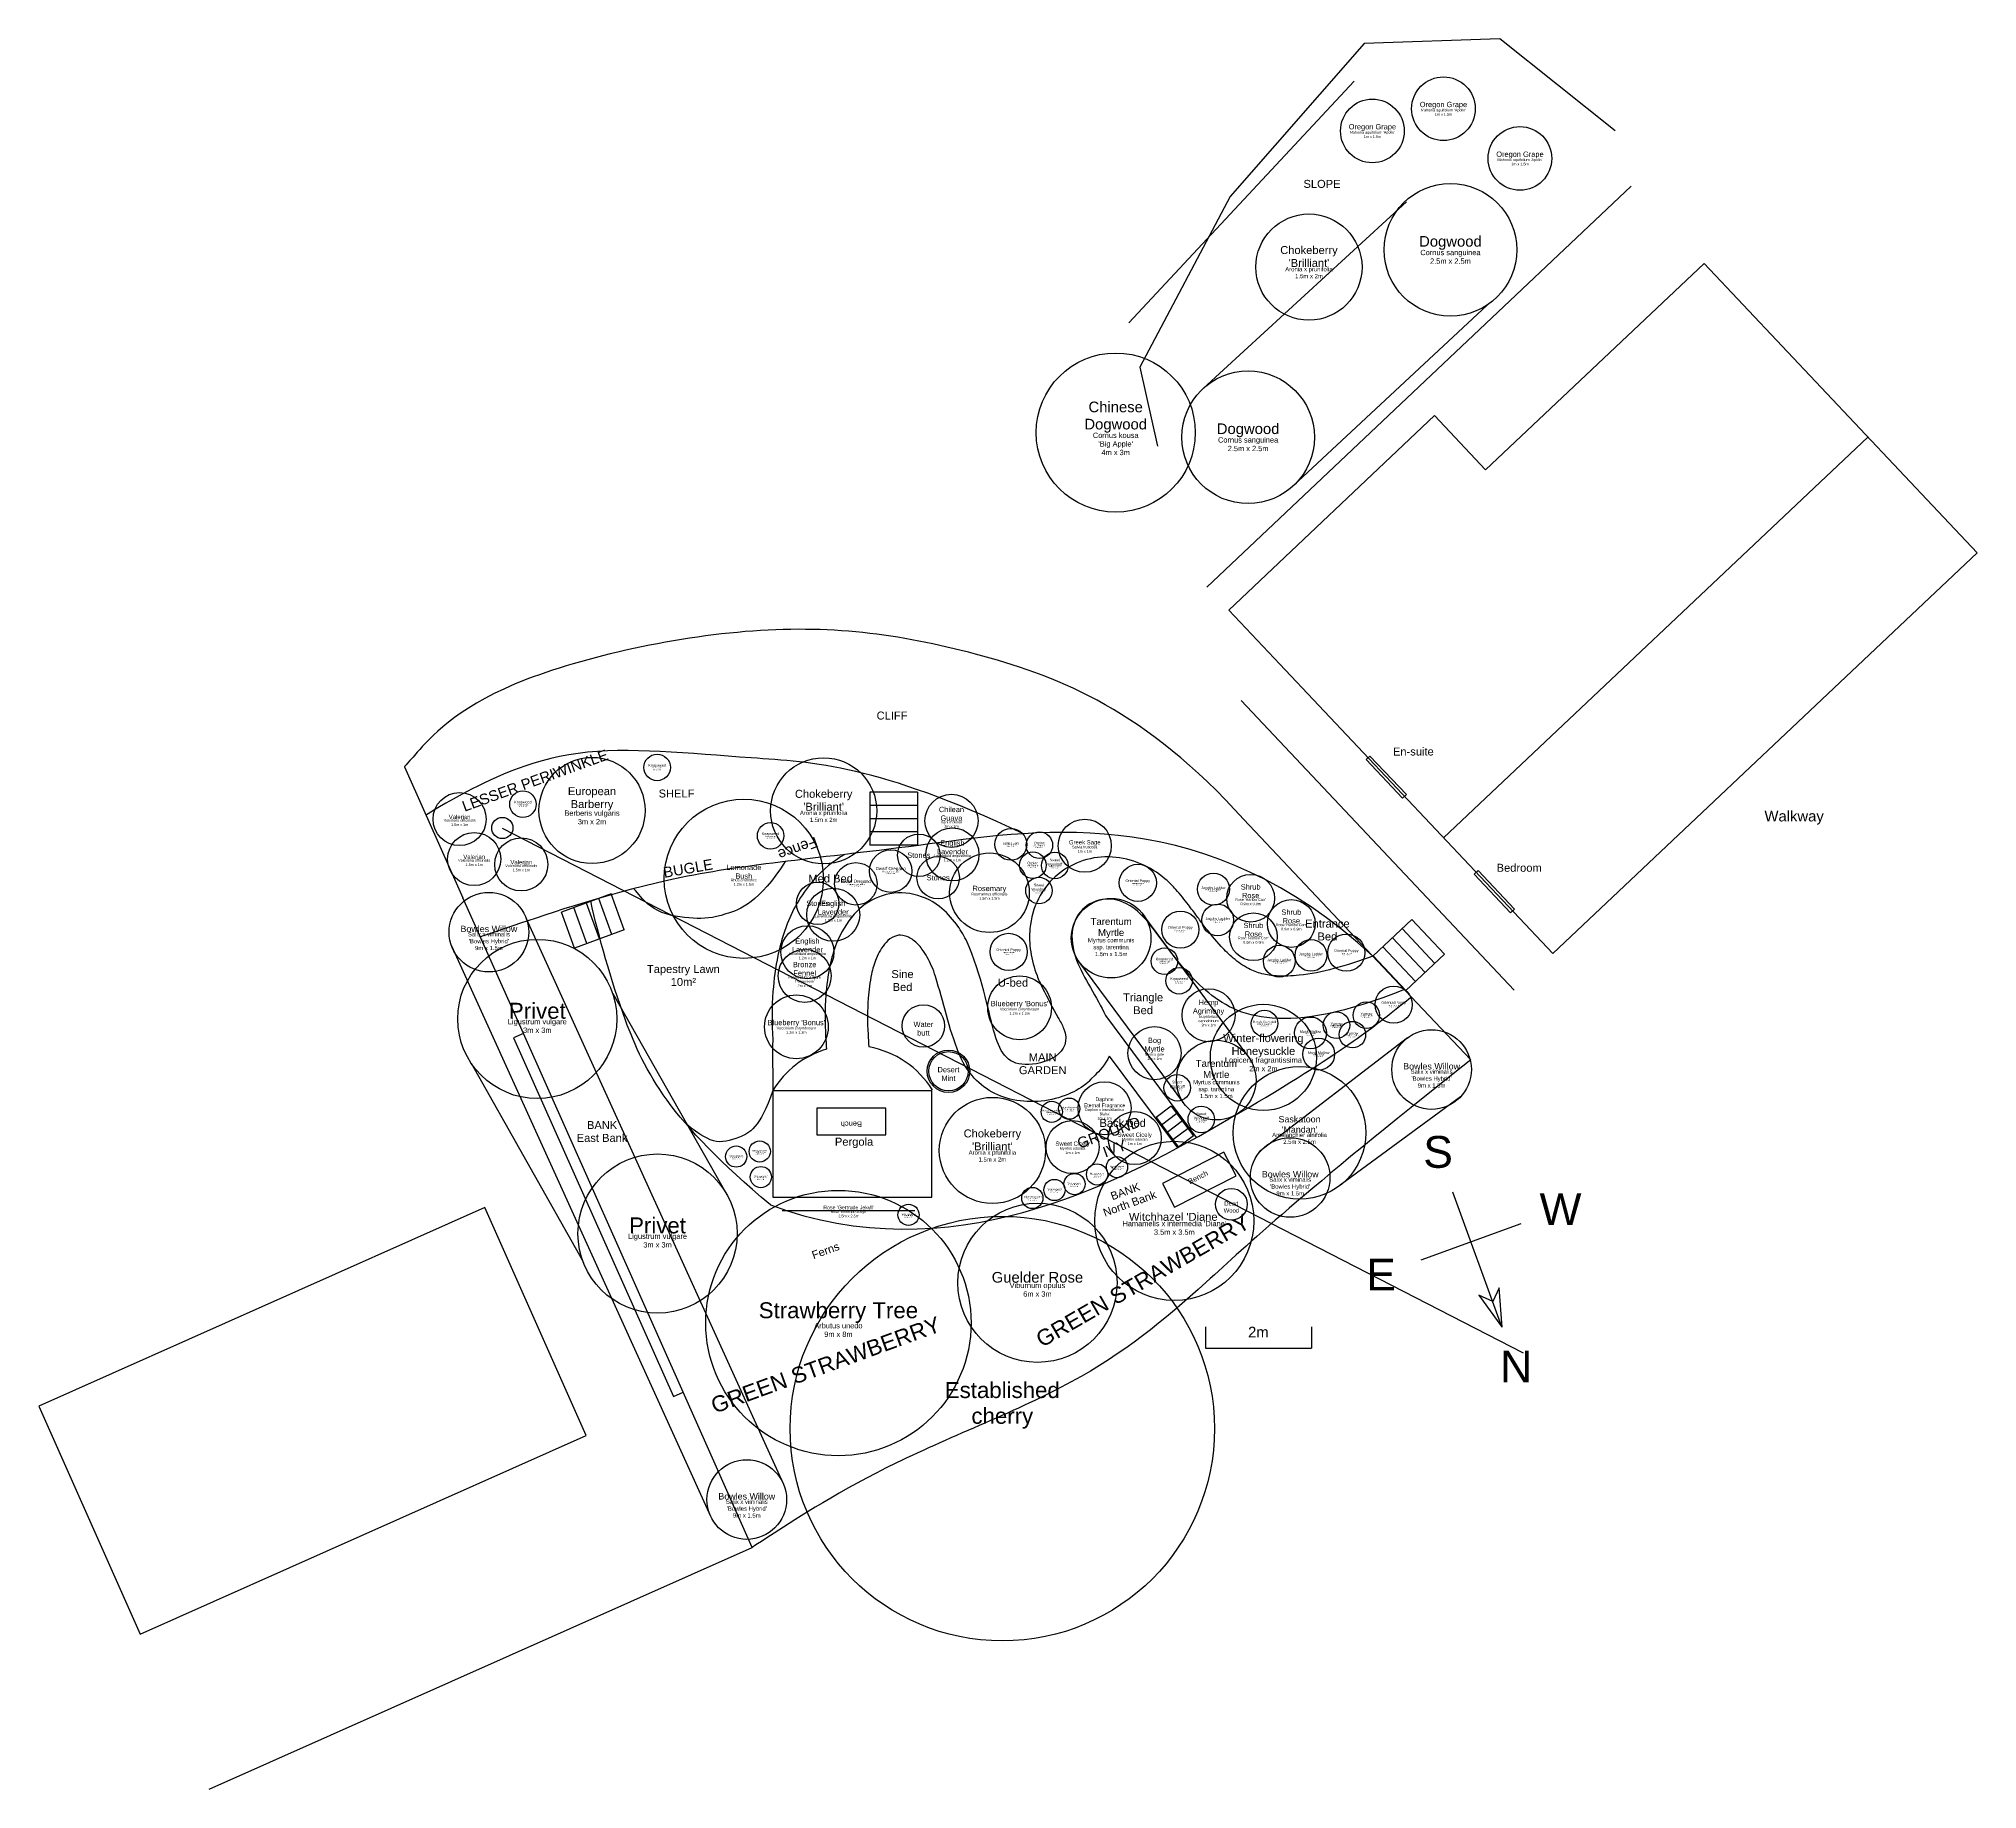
# Model space of a CAD drawing. Header units: metres. Extents: x -41.4 to -4.8, y -51 to -18.
import ezdxf

# ---------------------------------------------------------------- set-up
doc = ezdxf.new("R2010")
doc.units = ezdxf.units.M
for name, color, linetype, lineweight, true_color in [('Areas', 30, 'Continuous', 25, 0xff7f00), ('Buildings', 30, 'Continuous', 25, 0xff7f00), ('Ground cover', 253, 'Continuous', 25, 0xa0a0a4), ('Legend', 40, 'Continuous', 25, 0xffbb00), ('Legend & names', 2, 'Continuous', 25, 0xffff00), ('Plant - Ornamental', 3, 'Continuous', 25, 0x00ff00), ('Plant - Perennial', 3, 'Continuous', 25, 0x00ff00), ('Plant - Shrub', 3, 'Continuous', 25, 0x00ff00), ('Plant - Tree', 3, 'Continuous', 25, 0x00ff00), ('Plant label', 30, 'Continuous', 25, 0xff7f00), ('Services', 216, 'Continuous', 25, 0x800080), ('Structures', 5, 'Continuous', 25, 0x0000ff)]:
    doc.layers.add(name, color=color, linetype=linetype, lineweight=lineweight, true_color=true_color)
doc.styles.add('textstyle100', font='')
doc.styles.add('textstyle101', font='')
doc.styles.add('textstyle102', font='')
doc.styles.add('textstyle107', font='')
doc.styles.add('textstyle108', font='')
doc.styles.add('textstyle109', font='')
doc.styles.add('textstyle110', font='')
doc.styles.add('textstyle113', font='')
doc.styles.add('textstyle114', font='')
doc.styles.add('textstyle115', font='')
doc.styles.add('textstyle116', font='')
doc.styles.add('textstyle117', font='')
doc.styles.add('textstyle118', font='')
doc.styles.add('textstyle121', font='')
doc.styles.add('textstyle122', font='')
doc.styles.add('textstyle123', font='')
doc.styles.add('textstyle124', font='')
doc.styles.add('textstyle125', font='')
doc.styles.add('textstyle126', font='')
doc.styles.add('textstyle128', font='')
doc.styles.add('textstyle129', font='')
doc.styles.add('textstyle130', font='')
doc.styles.add('textstyle133', font='')
doc.styles.add('textstyle134', font='')
doc.styles.add('textstyle137', font='')
doc.styles.add('textstyle138', font='')
doc.styles.add('textstyle139', font='')
doc.styles.add('textstyle140', font='')
doc.styles.add('textstyle141', font='')
doc.styles.add('textstyle142', font='')
doc.styles.add('textstyle143', font='')
doc.styles.add('textstyle144', font='')
doc.styles.add('textstyle145', font='')
doc.styles.add('textstyle146', font='')
doc.styles.add('textstyle147', font='')
doc.styles.add('textstyle148', font='')
doc.styles.add('textstyle149', font='')
doc.styles.add('textstyle15', font='')
doc.styles.add('textstyle150', font='')
doc.styles.add('textstyle151', font='')
doc.styles.add('textstyle152', font='')
doc.styles.add('textstyle153', font='')
doc.styles.add('textstyle154', font='')
doc.styles.add('textstyle155', font='')
doc.styles.add('textstyle156', font='')
doc.styles.add('textstyle157', font='')
doc.styles.add('textstyle158', font='')
doc.styles.add('textstyle159', font='')
doc.styles.add('textstyle16', font='')
doc.styles.add('textstyle164', font='')
doc.styles.add('textstyle165', font='')
doc.styles.add('textstyle166', font='')
doc.styles.add('textstyle17', font='')
doc.styles.add('textstyle20', font='')
doc.styles.add('textstyle21', font='')
doc.styles.add('textstyle22', font='')
doc.styles.add('textstyle23', font='')
doc.styles.add('textstyle24', font='')
doc.styles.add('textstyle25', font='')
doc.styles.add('textstyle26', font='')
doc.styles.add('textstyle27', font='')
doc.styles.add('textstyle28', font='')
doc.styles.add('textstyle29', font='')
doc.styles.add('textstyle30', font='')
doc.styles.add('textstyle31', font='')
doc.styles.add('textstyle32', font='')
doc.styles.add('textstyle33', font='')
doc.styles.add('textstyle34', font='')
doc.styles.add('textstyle41', font='')
doc.styles.add('textstyle42', font='')
doc.styles.add('textstyle43', font='')
doc.styles.add('textstyle44', font='')
doc.styles.add('textstyle45', font='')
doc.styles.add('textstyle46', font='')
doc.styles.add('textstyle47', font='')
doc.styles.add('textstyle48', font='')
doc.styles.add('textstyle49', font='')
doc.styles.add('textstyle50', font='')
doc.styles.add('textstyle51', font='')
doc.styles.add('textstyle52', font='')
doc.styles.add('textstyle53', font='')
doc.styles.add('textstyle54', font='')
doc.styles.add('textstyle55', font='')
doc.styles.add('textstyle56', font='')
doc.styles.add('textstyle59', font='')
doc.styles.add('textstyle60', font='')
doc.styles.add('textstyle63', font='')
doc.styles.add('textstyle64', font='')
doc.styles.add('textstyle65', font='')
doc.styles.add('textstyle66', font='')
doc.styles.add('textstyle67', font='')
doc.styles.add('textstyle68', font='')
doc.styles.add('textstyle73', font='')
doc.styles.add('textstyle74', font='')
doc.styles.add('textstyle75', font='')
doc.styles.add('textstyle76', font='')
doc.styles.add('textstyle79', font='')
doc.styles.add('textstyle80', font='')
doc.styles.add('textstyle83', font='')
doc.styles.add('textstyle84', font='')
doc.styles.add('textstyle85', font='')
doc.styles.add('textstyle86', font='')
doc.styles.add('textstyle87', font='')
doc.styles.add('textstyle88', font='')
doc.styles.add('textstyle89', font='')
doc.styles.add('textstyle90', font='')
doc.styles.add('textstyle91', font='')
doc.styles.add('textstyle92', font='')
doc.styles.add('textstyle95', font='')
doc.styles.add('textstyle96', font='')
doc.styles.add('textstyle97', font='')
doc.styles.add('textstyle98', font='')
doc.styles.add('textstyle99', font='')
doc.styles.get('textstyle100').set_extended_font_data('Arial')
doc.styles.get('textstyle101').set_extended_font_data('Arial')
doc.styles.get('textstyle102').set_extended_font_data('Arial')
doc.styles.get('textstyle107').set_extended_font_data('Arial')
doc.styles.get('textstyle108').set_extended_font_data('Arial')
doc.styles.get('textstyle109').set_extended_font_data('Arial')
doc.styles.get('textstyle110').set_extended_font_data('Arial')
doc.styles.get('textstyle113').set_extended_font_data('Arial')
doc.styles.get('textstyle114').set_extended_font_data('Arial')
doc.styles.get('textstyle115').set_extended_font_data('Arial')
doc.styles.get('textstyle116').set_extended_font_data('Arial')
doc.styles.get('textstyle117').set_extended_font_data('Arial')
doc.styles.get('textstyle118').set_extended_font_data('Arial')
doc.styles.get('textstyle121').set_extended_font_data('Arial')
doc.styles.get('textstyle122').set_extended_font_data('Arial')
doc.styles.get('textstyle123').set_extended_font_data('Arial')
doc.styles.get('textstyle124').set_extended_font_data('Arial')
doc.styles.get('textstyle125').set_extended_font_data('Arial')
doc.styles.get('textstyle126').set_extended_font_data('Arial')
doc.styles.get('textstyle128').set_extended_font_data('Arial')
doc.styles.get('textstyle129').set_extended_font_data('Arial')
doc.styles.get('textstyle130').set_extended_font_data('Arial')
doc.styles.get('textstyle133').set_extended_font_data('Arial')
doc.styles.get('textstyle134').set_extended_font_data('Arial')
doc.styles.get('textstyle137').set_extended_font_data('Arial')
doc.styles.get('textstyle138').set_extended_font_data('Arial')
doc.styles.get('textstyle139').set_extended_font_data('Arial')
doc.styles.get('textstyle140').set_extended_font_data('Arial')
doc.styles.get('textstyle141').set_extended_font_data('Arial')
doc.styles.get('textstyle142').set_extended_font_data('Arial')
doc.styles.get('textstyle143').set_extended_font_data('Arial')
doc.styles.get('textstyle144').set_extended_font_data('Arial')
doc.styles.get('textstyle145').set_extended_font_data('Arial')
doc.styles.get('textstyle146').set_extended_font_data('Arial')
doc.styles.get('textstyle147').set_extended_font_data('Arial')
doc.styles.get('textstyle148').set_extended_font_data('Arial')
doc.styles.get('textstyle149').set_extended_font_data('Arial')
doc.styles.get('textstyle15').set_extended_font_data('Arial')
doc.styles.get('textstyle150').set_extended_font_data('Arial')
doc.styles.get('textstyle151').set_extended_font_data('Arial')
doc.styles.get('textstyle152').set_extended_font_data('Arial')
doc.styles.get('textstyle153').set_extended_font_data('Arial')
doc.styles.get('textstyle154').set_extended_font_data('Arial')
doc.styles.get('textstyle155').set_extended_font_data('Arial')
doc.styles.get('textstyle156').set_extended_font_data('Arial')
doc.styles.get('textstyle157').set_extended_font_data('Arial')
doc.styles.get('textstyle158').set_extended_font_data('Arial')
doc.styles.get('textstyle159').set_extended_font_data('Arial')
doc.styles.get('textstyle16').set_extended_font_data('Arial')
doc.styles.get('textstyle164').set_extended_font_data('Arial')
doc.styles.get('textstyle165').set_extended_font_data('Arial')
doc.styles.get('textstyle166').set_extended_font_data('Arial')
doc.styles.get('textstyle17').set_extended_font_data('Arial')
doc.styles.get('textstyle20').set_extended_font_data('Arial')
doc.styles.get('textstyle21').set_extended_font_data('Arial')
doc.styles.get('textstyle22').set_extended_font_data('Arial')
doc.styles.get('textstyle23').set_extended_font_data('Arial')
doc.styles.get('textstyle24').set_extended_font_data('Arial')
doc.styles.get('textstyle25').set_extended_font_data('Arial')
doc.styles.get('textstyle26').set_extended_font_data('Arial')
doc.styles.get('textstyle27').set_extended_font_data('Arial')
doc.styles.get('textstyle28').set_extended_font_data('Arial')
doc.styles.get('textstyle29').set_extended_font_data('Arial')
doc.styles.get('textstyle30').set_extended_font_data('Arial')
doc.styles.get('textstyle31').set_extended_font_data('Arial')
doc.styles.get('textstyle32').set_extended_font_data('Arial')
doc.styles.get('textstyle33').set_extended_font_data('Arial')
doc.styles.get('textstyle34').set_extended_font_data('Arial')
doc.styles.get('textstyle41').set_extended_font_data('Arial')
doc.styles.get('textstyle42').set_extended_font_data('Arial')
doc.styles.get('textstyle43').set_extended_font_data('Arial')
doc.styles.get('textstyle44').set_extended_font_data('Arial')
doc.styles.get('textstyle45').set_extended_font_data('Arial')
doc.styles.get('textstyle46').set_extended_font_data('Arial')
doc.styles.get('textstyle47').set_extended_font_data('Arial')
doc.styles.get('textstyle48').set_extended_font_data('Arial')
doc.styles.get('textstyle49').set_extended_font_data('Arial')
doc.styles.get('textstyle50').set_extended_font_data('Arial')
doc.styles.get('textstyle51').set_extended_font_data('Arial')
doc.styles.get('textstyle52').set_extended_font_data('Arial')
doc.styles.get('textstyle53').set_extended_font_data('Arial')
doc.styles.get('textstyle54').set_extended_font_data('Arial')
doc.styles.get('textstyle55').set_extended_font_data('Arial')
doc.styles.get('textstyle56').set_extended_font_data('Arial')
doc.styles.get('textstyle59').set_extended_font_data('Arial')
doc.styles.get('textstyle60').set_extended_font_data('Arial')
doc.styles.get('textstyle63').set_extended_font_data('Arial')
doc.styles.get('textstyle64').set_extended_font_data('Arial')
doc.styles.get('textstyle65').set_extended_font_data('Arial')
doc.styles.get('textstyle66').set_extended_font_data('Arial')
doc.styles.get('textstyle67').set_extended_font_data('Arial')
doc.styles.get('textstyle68').set_extended_font_data('Arial')
doc.styles.get('textstyle73').set_extended_font_data('Arial')
doc.styles.get('textstyle74').set_extended_font_data('Arial')
doc.styles.get('textstyle75').set_extended_font_data('Arial')
doc.styles.get('textstyle76').set_extended_font_data('Arial')
doc.styles.get('textstyle79').set_extended_font_data('Arial')
doc.styles.get('textstyle80').set_extended_font_data('Arial')
doc.styles.get('textstyle83').set_extended_font_data('Arial')
doc.styles.get('textstyle84').set_extended_font_data('Arial')
doc.styles.get('textstyle85').set_extended_font_data('Arial')
doc.styles.get('textstyle86').set_extended_font_data('Arial')
doc.styles.get('textstyle87').set_extended_font_data('Arial')
doc.styles.get('textstyle88').set_extended_font_data('Arial')
doc.styles.get('textstyle89').set_extended_font_data('Arial')
doc.styles.get('textstyle90').set_extended_font_data('Arial')
doc.styles.get('textstyle91').set_extended_font_data('Arial')
doc.styles.get('textstyle92').set_extended_font_data('Arial')
doc.styles.get('textstyle95').set_extended_font_data('Arial')
doc.styles.get('textstyle96').set_extended_font_data('Arial')
doc.styles.get('textstyle97').set_extended_font_data('Arial')
doc.styles.get('textstyle98').set_extended_font_data('Arial')
doc.styles.get('textstyle99').set_extended_font_data('Arial')

# ---------------------------------------------------------------- blocks, each defined once
blk = doc.blocks.new('Shrub - Cornus sericea')
at = {"layer": 'Plant - Shrub'}
blk.add_circle((0, 0), 1.25, dxfattribs=at)
at = {"layer": 'Plant - Shrub', "insert": (0, 0), "char_height": 0.2, "attachment_point": 8, "line_spacing_factor": 0.971628, "style": 'textstyle80'}
blk.add_mtext('\\c32767;Dogwood', dxfattribs=at)
at = {"layer": 'Plant label', "insert": (0, 0), "char_height": 0.1, "attachment_point": 2, "line_spacing_factor": 0.971628, "style": 'textstyle79'}
blk.add_mtext('\\c32767;Cornus sanguinea\\P2.5m x 2.5m', dxfattribs=at)
blk = doc.blocks.new("Shrub - Aronia x prunifolia 'Brilliant'")
at = {"layer": 'Plant - Tree'}
blk.add_circle((0, 0), 1, dxfattribs=at)
at = {"layer": 'Plant - Shrub', "insert": (0, 0), "char_height": 0.15, "attachment_point": 8, "line_spacing_factor": 0.971628, "style": 'textstyle74'}
blk.add_mtext("\\c32767;Chokeberry \\P'Brilliant'", dxfattribs=at)
at = {"layer": 'Plant label', "insert": (0, 0), "char_height": 0.08, "attachment_point": 2, "line_spacing_factor": 0.971628, "style": 'textstyle73'}
blk.add_mtext('\\c32767;Aronia x prunifolia\\P1.5m x 2m', dxfattribs=at)
blk = doc.blocks.new('Structure - Mint pot')
at = {"layer": 'Structures'}
for radius in [0.4, 0.37]:
    blk.add_circle((0, 0.051), radius, dxfattribs=at)
at = {"layer": 'Structures', "insert": (0, 0), "char_height": 0.1, "attachment_point": 5, "line_spacing_factor": 0.971628, "style": 'textstyle125'}
blk.add_mtext('\\c32767;Desert\\PMint', dxfattribs=at)
blk = doc.blocks.new('Perennial - Achillea millefolium')
at = {"layer": 'Plant - Perennial'}
blk.add_circle((0, 0), 0.25, dxfattribs=at)
at = {"layer": 'Plant - Perennial', "insert": (0, 0), "char_height": 0.05, "attachment_point": 8, "line_spacing_factor": 0.971628, "style": 'textstyle32'}
blk.add_mtext('\\c32767;Yarrow', dxfattribs=at)
at = {"layer": 'Plant label', "insert": (0, 0), "char_height": 0.02, "attachment_point": 2, "line_spacing_factor": 0.971628, "style": 'textstyle30'}
blk.add_mtext('\\c32767;Achillea millefolium\\P0.5m x 0.5m', dxfattribs=at)
blk = doc.blocks.new('Ornamental - Centaurea nigra')
at = {"layer": 'Plant - Shrub'}
blk.add_circle((0, 0), 0.25, dxfattribs=at)
at = {"layer": 'Plant - Shrub', "insert": (0, 0), "char_height": 0.05, "attachment_point": 8, "line_spacing_factor": 0.971628, "style": 'textstyle17'}
blk.add_mtext('\\c32767;Knapweed', dxfattribs=at)
at = {"layer": 'Plant label', "insert": (0, 0), "char_height": 0.02, "attachment_point": 2, "line_spacing_factor": 0.971628, "style": 'textstyle16'}
blk.add_mtext('\\c32767;Centaurea nigra\\P0.8m x 0.5m', dxfattribs=at)
blk = doc.blocks.new('Ornamental - Polemonium caeruleum')
at = {"layer": 'Plant - Shrub'}
blk.add_circle((0, 0), 0.3, dxfattribs=at)
at = {"layer": 'Plant - Shrub', "insert": (0, 0), "char_height": 0.05, "attachment_point": 8, "line_spacing_factor": 0.971628, "style": 'textstyle23'}
blk.add_mtext('\\c32767;Jacobs Ladder', dxfattribs=at)
at = {"layer": 'Plant label', "insert": (0, 0), "char_height": 0.02, "attachment_point": 2, "line_spacing_factor": 0.971628, "style": 'textstyle22'}
blk.add_mtext('\\c32767;Polemonium caeruleum\\P0.6m x 0.6m', dxfattribs=at)
blk = doc.blocks.new('Perennial - Eupatorium cannabinum')
at = {"layer": 'Plant - Shrub'}
blk.add_circle((0, 0), 0.5, dxfattribs=at)
at = {"layer": 'Plant - Shrub', "insert": (0, 0), "char_height": 0.1, "attachment_point": 8, "line_spacing_factor": 0.971628, "style": 'textstyle42'}
blk.add_mtext('\\c32767;Hemp\\PAgrimony', dxfattribs=at)
at = {"layer": 'Plant label', "insert": (0, 0), "char_height": 0.05, "attachment_point": 2, "line_spacing_factor": 0.971628, "style": 'textstyle41'}
blk.add_mtext('\\c32767;Eupatorium\\Pcannabinum\\P2m x 1m', dxfattribs=at)
blk = doc.blocks.new('Perennial - Myrrhis odorata')
at = {"layer": 'Plant - Shrub'}
blk.add_circle((0, 0), 0.5, dxfattribs=at)
at = {"layer": 'Plant - Shrub', "insert": (0, 0), "char_height": 0.08, "attachment_point": 8, "line_spacing_factor": 0.971628, "style": 'textstyle54'}
blk.add_mtext('\\c32767;Sweet Cicely', dxfattribs=at)
at = {"layer": 'Plant label', "insert": (0, 0), "char_height": 0.05, "attachment_point": 2, "line_spacing_factor": 0.971628, "style": 'textstyle53'}
blk.add_mtext('\\c32767;Myrrhis odorata\\P1m x 1m', dxfattribs=at)
blk = doc.blocks.new('Perennial - Filipendula ulmaria')
at = {"layer": 'Plant - Shrub'}
blk.add_circle((0, 0), 0.2, dxfattribs=at)
at = {"layer": 'Plant - Shrub', "insert": (0, 0), "char_height": 0.03, "attachment_point": 8, "line_spacing_factor": 0.971628, "style": 'textstyle44'}
blk.add_mtext('\\c32767;Meadowsweet', dxfattribs=at)
at = {"layer": 'Plant label', "insert": (0, 0), "char_height": 0.02, "attachment_point": 2, "line_spacing_factor": 0.971628, "style": 'textstyle43'}
blk.add_mtext('\\c32767;Filipendula ulmaria\\P1.2m x 0.4m', dxfattribs=at)
blk = doc.blocks.new('Perennial - Malva moschata')
at = {"layer": 'Plant - Shrub'}
blk.add_circle((0, 0), 0.3, dxfattribs=at)
at = {"layer": 'Plant - Shrub', "insert": (0, 0), "char_height": 0.05, "attachment_point": 8, "line_spacing_factor": 0.971628, "style": 'textstyle52'}
blk.add_mtext('\\c32767;Musk Mallow', dxfattribs=at)
at = {"layer": 'Plant label', "insert": (0, 0), "char_height": 0.02, "attachment_point": 2, "line_spacing_factor": 0.971628, "style": 'textstyle51'}
blk.add_mtext('\\c32767;Malva moschata\\P0.8m x 0.6m', dxfattribs=at)
blk = doc.blocks.new('Shrub - Myrica gale')
at = {"layer": 'Plant - Shrub'}
blk.add_circle((0.007, -0.022), 0.5, dxfattribs=at)
at = {"layer": 'Plant - Shrub', "insert": (0.007, -0.022), "char_height": 0.1, "attachment_point": 8, "line_spacing_factor": 0.971628, "style": 'textstyle98'}
blk.add_mtext('\\c32767;Bog\\PMyrtle', dxfattribs=at)
at = {"layer": 'Plant label', "insert": (0.007, -0.022), "char_height": 0.05, "attachment_point": 2, "line_spacing_factor": 0.971628, "style": 'textstyle97'}
blk.add_mtext('\\c32767;Myrica gale\\P2m x 1m', dxfattribs=at)
blk = doc.blocks.new('Shrub - Lavandula angustifolia')
at = {"layer": 'Plant - Shrub'}
blk.add_circle((0, 0), 0.5, dxfattribs=at)
at = {"layer": 'Plant - Shrub', "insert": (0, 0), "char_height": 0.1, "attachment_point": 8, "line_spacing_factor": 0.971628, "style": 'textstyle88'}
blk.add_mtext('\\c32767;English\\PLavender', dxfattribs=at)
at = {"layer": 'Plant label', "insert": (0, 0), "char_height": 0.05, "attachment_point": 2, "line_spacing_factor": 0.971628, "style": 'textstyle87'}
blk.add_mtext('\\c32767;Lavandula angustifolia\\P1.2m x 1m', dxfattribs=at)
blk = doc.blocks.new("Shrub - Vaccinium corymbosum 'Bonus'")
at = {"layer": 'Plant - Shrub'}
blk.add_circle((0, 0), 0.6, dxfattribs=at)
at = {"layer": 'Plant - Shrub', "insert": (0, 0), "char_height": 0.1, "attachment_point": 8, "line_spacing_factor": 0.971628, "style": 'textstyle118'}
blk.add_mtext("\\c32767;Blueberry 'Bonus'", dxfattribs=at)
at = {"layer": 'Plant label', "insert": (0, 0), "char_height": 0.05, "attachment_point": 2, "line_spacing_factor": 0.971628, "style": 'textstyle117'}
blk.add_mtext('\\c32767;Vaccinium corymbosum\\P1.2m x 1.2m', dxfattribs=at)
blk = doc.blocks.new('Feature - Stones')
at = {"layer": 'Structures'}
blk.add_circle((0, 0), 0.4, dxfattribs=at)
at = {"layer": 'Structures', "insert": (0, -0.051), "char_height": 0.1, "attachment_point": 8, "line_spacing_factor": 0.971628, "style": 'textstyle15'}
blk.add_mtext('\\c32767;Stones', dxfattribs=at)
blk = doc.blocks.new("Shrub - Rosa 'Gertrude Jekyll'")
at = {"layer": 'Plant - Perennial'}
blk.add_line((-1.25, 0), (1.25, 0), dxfattribs=at)
at = {"layer": 'Plant - Shrub', "insert": (0, 0), "char_height": 0.07, "attachment_point": 8, "line_spacing_factor": 0.971628, "style": 'textstyle108'}
blk.add_mtext("\\c32767;Rose 'Gertrude Jekyll'", dxfattribs=at)
at = {"layer": 'Plant label', "insert": (0, 0), "char_height": 0.05, "attachment_point": 2, "line_spacing_factor": 0.971628, "style": 'textstyle107'}
blk.add_mtext("\\c32767;Rosa 'Gertrude Jekyll'\\P2.5m x 2.5m", dxfattribs=at)
blk = doc.blocks.new('Perennial - Gallium odoratum')
at = {"layer": 'Plant - Perennial'}
blk.add_circle((0, 0), 0.25, dxfattribs=at)
at = {"layer": 'Plant - Perennial', "color": 30, "true_color": 0xff7f00, "insert": (0, 0), "char_height": 0.05, "attachment_point": 8, "line_spacing_factor": 0.971628, "style": 'textstyle48'}
blk.add_mtext('Sweet\\PWoodruff', dxfattribs=at)
at = {"layer": 'Plant label', "insert": (0, 0), "char_height": 0.02, "attachment_point": 2, "line_spacing_factor": 0.971628, "style": 'textstyle47'}
blk.add_mtext('\\c32767;Gallium odoratum\\P0.3m x 0.5m', dxfattribs=at)
blk = doc.blocks.new('Structure - Steps')
at = {"layer": 'Buildings'}
for p, q in [((0, 1), (0.9, 1)), ((0, 0), (0, 1)), ((0, 0.75), (0.9, 0.75)), ((0.9, 0), (0.9, 1)), ((0, 0.5), (0.9, 0.5)), ((0, 0.25), (0.9, 0.25)), ((0, 0), (0.9, 0))]:
    blk.add_line(p, q, dxfattribs=at)
blk = doc.blocks.new('Tree - Arbutus unedo')
at = {"layer": 'Plant - Tree'}
blk.add_circle((0, 0), 2.5, dxfattribs=at)
at = {"layer": 'Plant - Tree', "insert": (0, 0), "char_height": 0.3, "attachment_point": 8, "line_spacing_factor": 0.971628, "style": 'textstyle130'}
blk.add_mtext('\\c32767;Strawberry Tree', dxfattribs=at)
at = {"layer": 'Plant label', "insert": (0, 0), "char_height": 0.1, "attachment_point": 2, "line_spacing_factor": 0.971628, "style": 'textstyle129'}
blk.add_mtext('\\c32767;Arbutus unedo\\P9m x 8m', dxfattribs=at)
blk = doc.blocks.new("Tree - Salix x viminalis 'Bowles Hybrid'")
at = {"layer": 'Plant - Tree'}
blk.add_circle((0, 0), 0.75, dxfattribs=at)
at = {"layer": 'Plant - Tree', "insert": (0, 0), "char_height": 0.12, "attachment_point": 8, "line_spacing_factor": 0.971628, "style": 'textstyle138'}
blk.add_mtext('\\c32767;Bowles Willow', dxfattribs=at)
at = {"layer": 'Plant label', "insert": (0, 0), "char_height": 0.08, "attachment_point": 2, "line_spacing_factor": 0.971628, "style": 'textstyle137'}
blk.add_mtext("\\c32767;Salix x viminalis \\P'Bowles Hybrid'\\P9m x 1.5m", dxfattribs=at)
blk = doc.blocks.new('Shrub - Myrtus communis ssp. tarentina')
at = {"layer": 'Plant - Tree'}
blk.add_circle((0, 0), 0.75, dxfattribs=at)
at = {"layer": 'Plant - Shrub', "insert": (0, 0), "char_height": 0.13, "attachment_point": 8, "line_spacing_factor": 0.971628, "style": 'textstyle100'}
blk.add_mtext('\\c32767;Tarentum\\PMyrtle', dxfattribs=at)
at = {"layer": 'Plant label', "insert": (0, 0), "char_height": 0.08, "attachment_point": 2, "line_spacing_factor": 0.971628, "style": 'textstyle99'}
blk.add_mtext('\\c32767;Myrtus communis\\Pssp. tarentina\\P1.5m x 1.5m', dxfattribs=at)
blk = doc.blocks.new('Structure - Bench')
at = {"layer": 'Structures', "flags": 128}
blk.add_lwpolyline([(-0.65, -0.25), (0.65, -0.25), (0.65, 0.25), (-0.65, 0.25)], close=True, dxfattribs=at)
at = {"layer": 'Buildings', "insert": (0, 0), "char_height": 0.1, "attachment_point": 8, "line_spacing_factor": 0.971628, "style": 'textstyle123'}
blk.add_mtext('\\c32767;Bench', dxfattribs=at)
blk = doc.blocks.new('Shrub - Viburnum opulus')
at = {"layer": 'Plant - Shrub'}
blk.add_circle((0, 0), 1.5, dxfattribs=at)
at = {"layer": 'Plant - Shrub', "insert": (0, 0), "char_height": 0.2, "attachment_point": 8, "line_spacing_factor": 0.971628, "style": 'textstyle122'}
blk.add_mtext('\\c32767;Guelder Rose', dxfattribs=at)
at = {"layer": 'Plant label', "insert": (0, 0), "char_height": 0.1, "attachment_point": 2, "line_spacing_factor": 0.971628, "style": 'textstyle121'}
blk.add_mtext('\\c32767;Viburnum opulus\\P6m x 3m', dxfattribs=at)
blk = doc.blocks.new("Shrub - Hamamelis x intermedia 'Diane'")
at = {"layer": 'Plant - Shrub'}
blk.add_circle((0, 0), 1.5, dxfattribs=at)
at = {"layer": 'Plant - Shrub', "insert": (0, 0), "char_height": 0.15, "attachment_point": 8, "line_spacing_factor": 0.971628, "style": 'textstyle86'}
blk.add_mtext("\\c32767;Witchhazel 'Diane'", dxfattribs=at)
at = {"layer": 'Plant label', "insert": (0, 0), "char_height": 0.1, "attachment_point": 2, "line_spacing_factor": 0.971628, "style": 'textstyle85'}
blk.add_mtext("\\c32767;Hamamelis x intermedia 'Diane'\\P3.5m x 3.5m", dxfattribs=at)
blk = doc.blocks.new("Shrub - Amelanchier alnifolia 'Mandan'")
at = {"layer": 'Plant - Tree'}
blk.add_circle((0, 0), 1.25, dxfattribs=at)
at = {"layer": 'Plant - Shrub', "insert": (0, 0), "char_height": 0.12, "attachment_point": 8, "line_spacing_factor": 0.971628, "style": 'textstyle68'}
blk.add_mtext("\\c32767;Saskatoon \\P'Mandan'", dxfattribs=at)
at = {"layer": 'Plant label', "insert": (0, 0), "char_height": 0.08, "attachment_point": 2, "line_spacing_factor": 0.971628, "style": 'textstyle67'}
blk.add_mtext('\\c32767;Amelanchier alnifolia\\P2.5m x 2.5m', dxfattribs=at)
blk = doc.blocks.new('Structure - Pergola')
at = {"layer": 'Buildings', "flags": 128}
blk.add_lwpolyline([(1.467, -1.021), (1.467, 0.979), (-1.533, 0.979), (-1.533, -1.021)], close=True, dxfattribs=at)
at = {"layer": 'Buildings', "color": 30, "true_color": 0xff7f00, "insert": (0, 0), "char_height": 0.15, "attachment_point": 5, "line_spacing_factor": 0.971628, "style": 'textstyle126'}
blk.add_mtext('Pergola', dxfattribs=at)
blk = doc.blocks.new('Shrub - Berberis vulgaris')
at = {"layer": 'Plant - Shrub'}
blk.add_circle((0, 0), 1, dxfattribs=at)
at = {"layer": 'Plant - Shrub', "insert": (0, 0), "char_height": 0.15, "attachment_point": 8, "line_spacing_factor": 0.971628, "style": 'textstyle76'}
blk.add_mtext('\\c32767;European\\PBarberry', dxfattribs=at)
at = {"layer": 'Plant label', "insert": (0, 0), "char_height": 0.1, "attachment_point": 2, "line_spacing_factor": 0.971628, "style": 'textstyle75'}
blk.add_mtext('\\c32767;Berberis vulgaris\\P3m x 2m', dxfattribs=at)
blk = doc.blocks.new("Shrub - Mahonia aquifolium 'Apollo'")
at = {"layer": 'Plant - Shrub'}
blk.add_circle((0, 0), 0.6, dxfattribs=at)
at = {"layer": 'Plant - Shrub', "insert": (0, 0), "char_height": 0.1, "attachment_point": 8, "line_spacing_factor": 0.971628, "style": 'textstyle96'}
blk.add_mtext('\\c32767;Oregon Grape', dxfattribs=at)
at = {"layer": 'Plant label', "insert": (0, 0), "char_height": 0.05, "attachment_point": 2, "line_spacing_factor": 0.971628, "style": 'textstyle95'}
blk.add_mtext("\\c32767;Mahonia aquifolium 'Apollo'\\P1m x 1.5m", dxfattribs=at)
blk = doc.blocks.new('Shrub - Rhus aromatica')
at = {"layer": 'Plant - Shrub'}
blk.add_circle((0, 0), 1.5, dxfattribs=at)
at = {"layer": 'Plant - Shrub', "insert": (0, 0), "char_height": 0.1, "attachment_point": 8, "line_spacing_factor": 0.971628, "style": 'textstyle102'}
blk.add_mtext('\\c32767;Lemonade\\PBush', dxfattribs=at)
at = {"layer": 'Plant label', "insert": (0, 0), "char_height": 0.05, "attachment_point": 2, "line_spacing_factor": 0.971628, "style": 'textstyle101'}
blk.add_mtext('\\c32767;Rhus aromatica\\P1.2m x 1.5m', dxfattribs=at)
blk = doc.blocks.new('Shrub - Rosmarinus officinalis')
at = {"layer": 'Plant - Shrub'}
blk.add_circle((0, 0), 0.75, dxfattribs=at)
at = {"layer": 'Plant - Shrub', "insert": (0, 0), "char_height": 0.1, "attachment_point": 8, "line_spacing_factor": 0.971628, "style": 'textstyle114'}
blk.add_mtext('\\c32767;Rosemary', dxfattribs=at)
at = {"layer": 'Plant label', "insert": (0, 0), "char_height": 0.05, "attachment_point": 2, "line_spacing_factor": 0.971628, "style": 'textstyle113'}
blk.add_mtext('\\c32767;Rosmarinus officinalis\\P1.5m x 1.5m', dxfattribs=at)
blk = doc.blocks.new("Perennial - Origanum vulgare 'Nanum'")
at = {"layer": 'Plant - Shrub'}
blk.add_circle((0, 0), 0.4, dxfattribs=at)
at = {"layer": 'Plant - Shrub', "insert": (0, 0), "char_height": 0.06, "attachment_point": 8, "line_spacing_factor": 0.971628, "style": 'textstyle56'}
blk.add_mtext('\\c32767;Dwarf Oregano', dxfattribs=at)
at = {"layer": 'Plant label', "insert": (0, 0), "char_height": 0.02, "attachment_point": 2, "line_spacing_factor": 0.971628, "style": 'textstyle55'}
blk.add_mtext("\\c32767;Origanum vulgare 'Nanum'\\P0.25m x 0.9m", dxfattribs=at)
blk = doc.blocks.new('Perennial - Sedum telephium')
at = {"layer": 'Plant - Shrub'}
blk.add_circle((0, 0), 0.25, dxfattribs=at)
at = {"layer": 'Plant - Shrub', "insert": (0, 0), "char_height": 0.05, "attachment_point": 8, "line_spacing_factor": 0.971628, "style": 'textstyle64'}
blk.add_mtext('\\c32767;Orpine', dxfattribs=at)
at = {"layer": 'Plant label', "insert": (0, 0), "char_height": 0.02, "attachment_point": 2, "line_spacing_factor": 0.971628, "style": 'textstyle63'}
blk.add_mtext('\\c32767;Sedum telephium\\P0.8m x 0.5m', dxfattribs=at)
blk = doc.blocks.new('Perennial - Salvia fruticosa')
at = {"layer": 'Plant - Shrub'}
blk.add_circle((0, 0), 0.5, dxfattribs=at)
at = {"layer": 'Plant - Shrub', "insert": (0, 0), "char_height": 0.08, "attachment_point": 8, "line_spacing_factor": 0.971628, "style": 'textstyle60'}
blk.add_mtext('\\c32767;Greek Sage', dxfattribs=at)
at = {"layer": 'Plant label', "insert": (0, 0), "char_height": 0.05, "attachment_point": 2, "line_spacing_factor": 0.971628, "style": 'textstyle59'}
blk.add_mtext('\\c32767;Salvia fruticosa\\P1m x 1m', dxfattribs=at)
blk = doc.blocks.new('Ornamental - Stachys sylvatica')
at = {"layer": 'Plant - Shrub'}
blk.add_circle((0, 0), 0.2, dxfattribs=at)
at = {"layer": 'Plant - Shrub', "insert": (0, 0), "char_height": 0.03, "attachment_point": 8, "line_spacing_factor": 0.971628, "style": 'textstyle28'}
blk.add_mtext('\\c32767;Hedge Woundwort', dxfattribs=at)
at = {"layer": 'Plant label', "insert": (0, 0), "char_height": 0.02, "attachment_point": 2, "line_spacing_factor": 0.971628, "style": 'textstyle27'}
blk.add_mtext('\\c32767;Stachys sylvatica\\P0.9m x 0.4m', dxfattribs=at)
blk = doc.blocks.new('Ornamental - Papaver orientale')
at = {"layer": 'Plant - Ornamental'}
blk.add_circle((0, 0), 0.35, dxfattribs=at)
at = {"layer": 'Plant - Ornamental', "color": 30, "true_color": 0xff7f00, "insert": (0, 0), "char_height": 0.05, "attachment_point": 8, "line_spacing_factor": 0.971628, "style": 'textstyle21'}
blk.add_mtext('Oriental Poppy', dxfattribs=at)
at = {"layer": 'Plant label', "insert": (0, 0), "char_height": 0.02, "attachment_point": 2, "line_spacing_factor": 0.971628, "style": 'textstyle20'}
blk.add_mtext('\\c32767;Papaver orientale\\P0.7m x 0.7m', dxfattribs=at)
blk = doc.blocks.new("Shrub - Daphne x transatlantica 'Blafra'")
at = {"layer": 'Plant - Shrub'}
blk.add_circle((0, 0), 0.5, dxfattribs=at)
at = {"layer": 'Plant - Shrub', "insert": (0, 0), "char_height": 0.07, "attachment_point": 8, "line_spacing_factor": 0.971628, "style": 'textstyle84'}
blk.add_mtext('\\c32767;Daphne\\PEternal Fragrance', dxfattribs=at)
at = {"layer": 'Plant label', "insert": (0, 0), "char_height": 0.05, "attachment_point": 2, "line_spacing_factor": 0.971628, "style": 'textstyle83'}
blk.add_mtext("\\c32767;Daphne x transatlantica \\P'Blafra'\\P1m x 1m", dxfattribs=at)
blk = doc.blocks.new('Ornamental - Stachys byzantina')
at = {"layer": 'Plant - Shrub'}
blk.add_circle((0, 0), 0.3, dxfattribs=at)
at = {"layer": 'Plant - Perennial', "color": 30, "true_color": 0xff7f00, "insert": (0, 0), "char_height": 0.04, "attachment_point": 8, "line_spacing_factor": 0.971628, "style": 'textstyle26'}
blk.add_mtext("Lamb's Ears", dxfattribs=at)
at = {"layer": 'Plant label', "insert": (0, 0), "char_height": 0.02, "attachment_point": 2, "line_spacing_factor": 0.971628, "style": 'textstyle24'}
blk.add_mtext('\\c32767;Stachys byzantina\\P0.5m x 0.7m', dxfattribs=at)
blk = doc.blocks.new('Perennial - Valeriana officinalis')
at = {"layer": 'Plant - Shrub'}
blk.add_circle((0, 0), 0.5, dxfattribs=at)
at = {"layer": 'Plant - Shrub', "insert": (0, 0), "char_height": 0.08, "attachment_point": 8, "line_spacing_factor": 0.971628, "style": 'textstyle66'}
blk.add_mtext('\\c32767;Valerian', dxfattribs=at)
at = {"layer": 'Plant label', "insert": (0, 0), "char_height": 0.05, "attachment_point": 2, "line_spacing_factor": 0.971628, "style": 'textstyle65'}
blk.add_mtext('\\c32767;Valeriana officinalis\\P1.5m x 1m', dxfattribs=at)
blk = doc.blocks.new('Structure - Dead Wood')
at = {"layer": 'Structures'}
blk.add_circle((0, 0.051), 0.3, dxfattribs=at)
at = {"layer": 'Structures', "insert": (0, 0), "char_height": 0.08, "attachment_point": 5, "line_spacing_factor": 0.971628, "style": 'textstyle124'}
blk.add_mtext('\\c32767;Dead\\PWood', dxfattribs=at)
blk = doc.blocks.new("Perennial - Foeniculum vulgare 'Purpureum'")
at = {"layer": 'Plant - Shrub'}
blk.add_circle((0, 0), 0.5, dxfattribs=at)
at = {"layer": 'Plant - Shrub', "insert": (0, 0), "char_height": 0.1, "attachment_point": 8, "line_spacing_factor": 0.971628, "style": 'textstyle46'}
blk.add_mtext('\\c32767;Bronze\\PFennel', dxfattribs=at)
at = {"layer": 'Plant label', "insert": (0, 0), "char_height": 0.05, "attachment_point": 2, "line_spacing_factor": 0.971628, "style": 'textstyle45'}
blk.add_mtext("\\c32767;Foeniculum vulgare\\P'Purpureum'\\P2m x 1m", dxfattribs=at)
blk = doc.blocks.new("Shrub - Rosa 'Harlow Carr'")
at = {"layer": 'Plant - Shrub'}
blk.add_circle((0, 0), 0.45, dxfattribs=at)
at = {"layer": 'Plant - Shrub', "insert": (0, 0), "char_height": 0.1, "attachment_point": 8, "line_spacing_factor": 0.971628, "style": 'textstyle110'}
blk.add_mtext('\\c32767;Shrub\\PRose', dxfattribs=at)
at = {"layer": 'Plant label', "insert": (0, 0), "char_height": 0.05, "attachment_point": 2, "line_spacing_factor": 0.971628, "style": 'textstyle109'}
blk.add_mtext("\\c32767;Rose 'Harlow Carr'\\P0.9m x 0.9m", dxfattribs=at)
blk = doc.blocks.new('Shrub - Ligustrum vulgare')
at = {"layer": 'Plant - Shrub'}
blk.add_circle((0, 0), 1.5, dxfattribs=at)
at = {"layer": 'Plant - Shrub', "insert": (0, 0), "char_height": 0.3, "attachment_point": 8, "line_spacing_factor": 0.971628, "style": 'textstyle90'}
blk.add_mtext('\\c32767;Privet', dxfattribs=at)
at = {"layer": 'Plant label', "insert": (0, 0), "char_height": 0.1, "attachment_point": 2, "line_spacing_factor": 0.971628, "style": 'textstyle89'}
blk.add_mtext('\\c32767;Ligustrum vulgare\\P3m x 3m', dxfattribs=at)
blk = doc.blocks.new('Shrub - Ugni molinae')
at = {"layer": 'Plant - Shrub', "lineweight": -2}
blk.add_circle((0, 0), 0.5, dxfattribs=at)
at = {"layer": 'Plant - Shrub', "insert": (0, 0), "char_height": 0.1, "attachment_point": 8, "line_spacing_factor": 0.971628, "style": 'textstyle116'}
blk.add_mtext('\\c32767;Chilean \\PGuava', dxfattribs=at)
at = {"layer": 'Plant label', "insert": (0, 0), "char_height": 0.05, "attachment_point": 2, "line_spacing_factor": 0.971628, "style": 'textstyle115'}
blk.add_mtext('\\c32767;Ugni molinae\\P2m x 1m', dxfattribs=at)
blk = doc.blocks.new("Tree - Cornus kousa 'Big Apple'")
at = {"layer": 'Plant - Shrub'}
blk.add_circle((0, 0), 1.5, dxfattribs=at)
at = {"layer": 'Plant - Shrub', "insert": (0, 0), "char_height": 0.2, "attachment_point": 8, "line_spacing_factor": 0.971628, "style": 'textstyle134'}
blk.add_mtext('\\c32767;Chinese\\PDogwood', dxfattribs=at)
at = {"layer": 'Plant label', "insert": (0, 0), "char_height": 0.1, "attachment_point": 2, "line_spacing_factor": 0.971628, "style": 'textstyle133'}
blk.add_mtext("\\c32767;Cornus kousa\\P'Big Apple'\\P4m x 3m", dxfattribs=at)
blk = doc.blocks.new('Shrub - Lonicera fragrantissima')
at = {"layer": 'Plant - Shrub'}
blk.add_circle((0, 0), 1, dxfattribs=at)
at = {"layer": 'Plant - Shrub', "insert": (0, 0), "char_height": 0.15, "attachment_point": 8, "line_spacing_factor": 0.971628, "style": 'textstyle92'}
blk.add_mtext('\\c32767;Winter-flowering\\PHoneysuckle', dxfattribs=at)
at = {"layer": 'Plant label', "insert": (0, 0), "char_height": 0.1, "attachment_point": 2, "line_spacing_factor": 0.971628, "style": 'textstyle91'}
blk.add_mtext('\\c32767;Lonicera fragrantissima\\P2m x 2m', dxfattribs=at)
blk = doc.blocks.new('Perennial - Geranium sanguineum')
at = {"layer": 'Plant - Shrub'}
blk.add_circle((0, 0), 0.25, dxfattribs=at)
at = {"layer": 'Plant - Shrub', "insert": (0, 0), "char_height": 0.04, "attachment_point": 8, "line_spacing_factor": 0.971628, "style": 'textstyle50'}
blk.add_mtext('\\c32767;Bloody Cranesbill', dxfattribs=at)
at = {"layer": 'Plant label', "insert": (0, 0), "char_height": 0.02, "attachment_point": 2, "line_spacing_factor": 0.971628, "style": 'textstyle49'}
blk.add_mtext('\\c32767;Geranium sanguineum\\P0.5m x 0.5m', dxfattribs=at)
blk = doc.blocks.new('Structure - Water butt')
at = {"layer": 'Structures'}
blk.add_circle((0, 0.051), 0.4, dxfattribs=at)
at = {"layer": 'Structures', "insert": (0, 0), "char_height": 0.1, "attachment_point": 5, "line_spacing_factor": 0.971628, "style": 'textstyle128'}
blk.add_mtext('\\c32767;Water\\Pbutt', dxfattribs=at)
blk = doc.blocks.new('Legend')
at = {"layer": 'Legend'}
for p, q in [((0.94, 0.342), (-0.94, -0.342)), ((-5, -1.6), (-5, -2)), ((-3, -1.6), (-3, -2)), ((-5, -2), (-3, -2))]:
    blk.add_line(p, q, dxfattribs=at)
for points in [[(-0.342, 0.94), (0.581, -1.597)], [(0.414, -1.126), (0.151, -1.003), (0.581, -1.597), (0.589, -1.608), (0.537, -0.863), (0.414, -1.126)]]:
    blk.add_lwpolyline(points, dxfattribs=at)
for s, insert, char_height, attachment_point, style in [('S', (-0.616, 1.691), 0.6, 5, 'textstyle34'), ('W', (1.691, 0.616), 0.6, 5, 'textstyle31'), ('E', (-1.691, -0.616), 0.6, 5, 'textstyle33'), ('2m', (-4.004, -1.6), 0.2, 2, 'textstyle25'), ('N', (0.855, -2.349), 0.6, 5, 'textstyle29')]:
    blk.add_mtext(s, dxfattribs=dict(at, insert=insert, char_height=char_height, attachment_point=attachment_point, style=style))

msp = doc.modelspace()

# ---------------------------------------------------------------- linework, layer by layer
at = {"layer": 'Areas'}
for p, q in [((-11.349, -20.781), (-19.347, -28.333)), ((-34.468, -31.718), (-33.368, -34.188)), ((-15.493, -36.056), (-18.651, -32.711)), ((-32.229, -36.746), (-33.368, -34.188)), ((-14.373, -37.243), (-15.493, -36.056)), ((-27.918, -46.43), (-29.219, -43.506)), ((-38.149, -50.985), (-27.918, -46.43))]:
    msp.add_line(p, q, dxfattribs=at)
at = {"layer": 'Areas', "flags": 128}
msp.add_lwpolyline([(-11.651, -19.735), (-13.823, -18.003), (-16.383, -18.094), (-18.908, -20.975), (-20.612, -24.188), (-20.28, -25.679)], dxfattribs=at)
msp.add_lwpolyline([(-32.229, -36.746), (-32.412, -36.828), (-29.402, -43.588), (-29.219, -43.506)], close=True, dxfattribs=at)
at = {"layer": 'Areas'}
for points in [[(-18.651, -32.711), (-20.514, -30.651), (-23.709, -29.42), (-27.666, -28.865), (-33.039, -30.094), (-34.468, -31.718), (-34.468, -31.718), (-34.468, -31.718)], [(-22.805, -32.981), (-25.566, -31.677), (-27.96, -31.597), (-31.392, -31.213), (-33.661, -32.364), (-34.062, -32.629), (-34.062, -32.629)], [(-16.217, -35.289), (-19.338, -32.411), (-25.481, -33.37), (-29.248, -33.637), (-33.04, -34.925), (-33.04, -34.925), (-33.04, -34.925)], [(-14.373, -37.243), (-17.663, -39.844), (-19.433, -41.559), (-21.644, -43.377), (-25.406, -44.803), (-27.918, -46.43), (-27.918, -46.43), (-27.918, -46.43)]]:
    msp.add_open_spline(points, degree=3, dxfattribs=at)
for points, knots in [([(-27.569, -39.977), (-29.48, -38.382), (-30.311, -36.746), (-30.807, -34.922), (-30.959, -34.249)], [0, 0, 0, 0, 1, 1.789679, 1.789679, 1.789679, 1.789679]), ([(-27.569, -39.977), (-24.197, -41.238), (-17.72, -37.814), (-15.493, -36.056), (-15.493, -36.056), (-15.493, -36.056)], [0.072779, 0.072779, 0.072779, 0.072779, 1, 2, 3, 3, 3, 3])]:
    msp.add_open_spline(points, degree=3, knots=knots, dxfattribs=at)
at = {"layer": 'Buildings'}
for p, q in [((-16.569, -18.801), (-20.817, -23.354)), ((-9.976, -22.235), (-14.092, -26.122)), ((-4.827, -27.688), (-9.976, -22.235)), ((-15.053, -25.104), (-18.935, -28.77)), ((-15.053, -25.104), (-14.092, -26.122)), ((-14.884, -33.059), (-6.887, -25.507)), ((-12.825, -35.241), (-4.827, -27.688)), ((-18.935, -28.77), (-17.974, -29.788)), ((-17.974, -29.788), (-12.825, -35.241)), ((-18.701, -30.474), (-13.552, -35.927)), ((-21.256, -36.404), (-19.549, -38.708)), ((-21.186, -37.171), (-19.903, -38.903))]:
    msp.add_line(p, q, dxfattribs=at)
at = {"layer": 'Buildings', "flags": 128}
for points in [[(-16.345, -31.586), (-15.658, -32.313), (-15.585, -32.244), (-16.272, -31.517)], [(-14.308, -33.743), (-13.621, -34.47), (-13.549, -34.401), (-14.235, -33.674)], [(-32.958, -40.026), (-41.362, -43.768), (-39.451, -48.062), (-31.046, -44.32)]]:
    msp.add_lwpolyline(points, close=True, dxfattribs=at)
for points in [[(-26.169, -33.372, 0.083893), (-26.744, -33.839, 0.087163), (-27.257, -34.68, 0.043585), (-27.431, -35.273, 0.032007), (-27.524, -35.955, 0.0323), (-27.53, -36.861, 0.005287), (-27.526, -37.817)], [(-16.217, -35.289, -0.019424), (-16.954, -35.524, -0.040747), (-17.608, -35.649, -0.039217), (-18.031, -35.661, -0.04918), (-18.31, -35.619, -0.06091), (-18.561, -35.522, -0.054138), (-18.849, -35.326, -0.031354), (-19.074, -35.108, -0.022475), (-19.396, -34.721, -0.004427), (-19.535, -34.534, 0.004838), (-19.693, -34.323, 0.018309), (-19.93, -34.034, 0.032677), (-20.13, -33.835, 0.162756), (-21.128, -33.421, 0.193758), (-22.159, -33.754, 0.102542), (-22.521, -34.209, 0.093442), (-22.681, -34.765, 0.063413), (-22.667, -35.206, 0.050455), (-22.548, -35.653, 0.027723), (-22.442, -35.894, 0.008049), (-22.148, -36.448, -0.014226), (-22.046, -36.646)], [(-23.885, -34.98, 0.034503), (-24.067, -34.686, 0.070616), (-24.386, -34.355, 0.125253), (-24.947, -34.109, 0.138779), (-25.536, -34.175, 0.116143), (-25.994, -34.5, 0.087163), (-26.326, -35.045, 0.043585), (-26.451, -35.471, 0.032007), (-26.527, -36.026, 0.032346), (-26.532, -36.805, 0.005312), (-26.516, -37.044)], [(-21.586, -37.664, -0.072985), (-21.954, -37.888, -0.149693), (-22.996, -37.996, -0.182565), (-23.809, -37.492, -0.069247), (-24.019, -37.122, -0.030676), (-24.256, -36.4, 0.009621), (-24.462, -35.671, 0.029064), (-24.534, -35.474, 0.053918), (-24.716, -35.154, 0.070616), (-24.879, -34.985, 0.125253), (-25.078, -34.898, 0.138779), (-25.235, -34.915, 0.116143), (-25.393, -35.028, 0.087163), (-25.581, -35.337, 0.043585), (-25.667, -35.629, 0.032007), (-25.729, -36.083, 0.032346), (-25.733, -36.758, 0.005112), (-25.718, -36.999)]]:
    msp.add_lwpolyline(points, format="xyb", dxfattribs=at)
at = {"layer": 'Buildings'}
for start, end in [(106.3195, 148.5917), (31.5698, 80.1218)]:
    msp.add_arc((-26.021, -38.736), 1.763, start, end, dxfattribs=at)
for points in [[(-27.295, -33.505), (-27.776, -34.27), (-28.523, -34.559), (-28.97, -34.6), (-29.766, -34.49), (-30.141, -34.015), (-30.147, -34.017), (-30.147, -34.017)], [(-22.046, -36.646), (-21.848, -37.136), (-22.991, -37.549), (-23.384, -36.862), (-23.576, -35.691), (-23.885, -34.98)], [(-27.526, -37.817), (-27.768, -38.533), (-28.188, -38.724), (-28.633, -38.854), (-29.153, -38.461), (-29.153, -38.461), (-29.153, -38.461)]]:
    msp.add_open_spline(points, degree=3, dxfattribs=at)
for points, knots in [([(-15.622, -35.919), (-17.875, -36.817), (-19.65, -36.085), (-20.62, -34.084), (-21.802, -34.213), (-22.03, -35.185), (-21.415, -36.069), (-21.256, -36.404)], [0, 0, 0, 0, 1, 2, 3, 4, 4.740326, 4.740326, 4.740326, 4.740326]), ([(-21.186, -37.171), (-21.259, -37.335), (-21.586, -37.664), (-21.586, -37.664), (-21.586, -37.664)], [5.423268, 5.423268, 5.423268, 5.423268, 6, 7, 7, 7, 7])]:
    msp.add_open_spline(points, degree=3, knots=knots, dxfattribs=at)
at = {"layer": 'Plant - Shrub'}
for p, q in [((-15.582, -21.075), (-19.414, -24.59)), ((-14.066, -23.023), (-17.717, -26.426)), ((-32.174, -34.579), (-27.337, -45.214)), ((-18.575, -37.167), (-20.553, -34.497)), ((-33.584, -35.092), (-28.699, -45.843)), ((-19.78, -38.06), (-21.758, -35.39)), ((-30.544, -35.994), (-28.388, -39.79)), ((-15.565, -36.828), (-18.36, -38.978)), ((-31.11, -41.029), (-33.209, -37.311)), ((-14.563, -37.937), (-16.834, -39.605))]:
    msp.add_line(p, q, dxfattribs=at)
at = {"layer": 'Plant - Tree'}
msp.add_circle((-23.202, -44.191), 4, dxfattribs=at)
at = {"layer": 'Services'}
msp.add_line((-32.626, -32.874), (-13.387, -42.763), dxfattribs=at)
at = {"layer": 'Services', "color": 1, "true_color": 0xff0000}
msp.add_circle((-32.626, -32.874), 0.2, dxfattribs=at)

# ---------------------------------------------------------------- block references
at = {"layer": 'Areas'}
for name, p in [("Shrub - Aronia x prunifolia 'Brilliant'", (-26.569, -32.55)), ('Shrub - Ugni molinae', (-24.16, -32.738)), ('Shrub - Ligustrum vulgare', (-31.966, -36.472)), ('Shrub - Ligustrum vulgare', (-29.7, -40.516))]:
    msp.add_blockref(name, p, dxfattribs=at)
at = {"layer": 'Areas', "rotation": 180.0000000000001}
msp.add_blockref('Structure - Bench', (-26.048, -38.403), dxfattribs=at)
at = {"layer": 'Buildings'}
for p, rotation in [((-24.801, -32.199), 180.0000000000001), ((-14.867, -35.252), 133.35977)]:
    msp.add_blockref('Structure - Steps', p, dxfattribs=dict(at, rotation=rotation))
for name, p in [('Ornamental - Papaver orientale', (-20.648, -33.907)), ('Ornamental - Papaver orientale', (-23.083, -35.208)), ('Ornamental - Polemonium caeruleum', (-17.384, -35.273)), ('Ornamental - Centaurea nigra', (-19.87, -35.752)), ('Structure - Pergola', (-25.996, -38.807)), ('Perennial - Filipendula ulmaria', (-28.218, -39.065)), ('Perennial - Filipendula ulmaria', (-27.774, -38.969)), ('Perennial - Filipendula ulmaria', (-27.753, -39.451))]:
    msp.add_blockref(name, p, dxfattribs=at)
at = {"layer": 'Buildings', "xscale": 0.8, "rotation": 110}
msp.add_blockref('Structure - Steps', (-30.326, -34.793), dxfattribs=at)
at = {"layer": 'Buildings', "xscale": 0.4, "yscale": 0.7, "rotation": 217}
msp.add_blockref('Structure - Steps', (-20.017, -38.114), dxfattribs=at)
at = {"layer": 'Ground cover'}
for name, p in [('Ornamental - Centaurea nigra', (-29.708, -31.732)), ('Perennial - Valeriana officinalis', (-33.43, -32.706)), ('Ornamental - Centaurea nigra', (-32.237, -32.425)), ('Ornamental - Centaurea nigra', (-27.569, -33.021)), ('Shrub - Lavandula angustifolia', (-24.143, -33.37)), ('Ornamental - Stachys byzantina', (-23.041, -33.182)), ('Perennial - Salvia fruticosa', (-21.648, -33.207)), ('Perennial - Valeriana officinalis', (-33.156, -33.458)), ('Perennial - Valeriana officinalis', (-32.268, -33.56)), ('Perennial - Sedum telephium', (-22.503, -33.198)), ("Perennial - Origanum vulgare 'Nanum'", (-25.962, -33.926)), ("Perennial - Origanum vulgare 'Nanum'", (-25.305, -33.686)), ('Shrub - Rosmarinus officinalis', (-23.445, -34.093)), ('Perennial - Sedum telephium', (-22.627, -33.575)), ("Shrub - Vaccinium corymbosum 'Bonus'", (-22.875, -36.262)), ("Shrub - Amelanchier alnifolia 'Mandan'", (-17.6, -38.617)), ("Shrub - Aronia x prunifolia 'Brilliant'", (-23.389, -38.949)), ('Ornamental - Stachys sylvatica', (-21.941, -38.162)), ("Shrub - Daphne x transatlantica 'Blafra'", (-21.275, -38.155)), ('Ornamental - Stachys sylvatica', (-22.27, -38.222)), ("Shrub - Hamamelis x intermedia 'Diane'", (-19.96, -40.277)), ('Perennial - Filipendula ulmaria', (-21.04, -39.264)), ('Perennial - Filipendula ulmaria', (-21.841, -39.583)), ('Perennial - Filipendula ulmaria', (-21.416, -39.401)), ('Ornamental - Stachys sylvatica', (-22.637, -39.845)), ('Perennial - Filipendula ulmaria', (-22.219, -39.695)), ('Perennial - Filipendula ulmaria', (-24.97, -40.162))]:
    msp.add_blockref(name, p, dxfattribs=at)
at = {"layer": 'Legend & names'}
for name, p in [('Shrub - Cornus sericea', (-18.569, -25.511)), ('Legend', (-14.372, -40.672))]:
    msp.add_blockref(name, p, dxfattribs=at)
at = {"layer": 'Plant - Ornamental'}
for name, p in [('Ornamental - Papaver orientale', (-19.845, -34.788)), ('Ornamental - Papaver orientale', (-16.718, -35.223)), ('Ornamental - Papaver orientale', (-15.825, -36.202)), ('Shrub - Lonicera fragrantissima', (-18.281, -37.196)), ('Perennial - Geranium sanguineum', (-18.259, -36.557)), ('Perennial - Achillea millefolium', (-16.905, -36.589))]:
    msp.add_blockref(name, p, dxfattribs=at)
at = {"layer": 'Plant - Perennial'}
for name, p in [('Perennial - Gallium odoratum', (-22.212, -33.581)), ('Perennial - Gallium odoratum', (-22.511, -34.053)), ('Ornamental - Polemonium caeruleum', (-19.222, -34.026)), ('Ornamental - Polemonium caeruleum', (-19.142, -34.606)), ('Ornamental - Polemonium caeruleum', (-17.982, -35.384)), ('Perennial - Eupatorium cannabinum', (-19.315, -36.401)), ('Perennial - Achillea millefolium', (-16.341, -36.401)), ('Perennial - Malva moschata', (-17.393, -36.735)), ('Perennial - Achillea millefolium', (-16.604, -36.767)), ('Perennial - Malva moschata', (-17.239, -37.135)), ('Perennial - Gallium odoratum', (-19.905, -37.768)), ('Perennial - Myrrhis odorata', (-20.707, -38.717)), ('Perennial - Gallium odoratum', (-19.451, -38.366)), ('Perennial - Myrrhis odorata', (-21.878, -38.885))]:
    msp.add_blockref(name, p, dxfattribs=at)
at = {"layer": 'Plant - Shrub'}
for name, p in [("Shrub - Mahonia aquifolium 'Apollo'", (-14.887, -19.321)), ("Shrub - Mahonia aquifolium 'Apollo'", (-16.227, -19.74)), ("Shrub - Mahonia aquifolium 'Apollo'", (-13.446, -20.258)), ('Shrub - Cornus sericea', (-14.756, -21.98)), ("Shrub - Aronia x prunifolia 'Brilliant'", (-17.422, -22.304)), ("Tree - Cornus kousa 'Big Apple'", (-21.065, -25.424)), ('Shrub - Rhus aromatica', (-28.074, -33.83)), ("Shrub - Rosa 'Harlow Carr'", (-18.521, -34.197)), ("Tree - Salix x viminalis 'Bowles Hybrid'", (-32.879, -34.836)), ('Shrub - Myrtus communis ssp. tarentina', (-21.151, -34.949)), ("Shrub - Rosa 'Harlow Carr'", (-17.755, -34.673)), ("Shrub - Rosa 'Harlow Carr'", (-18.469, -34.923)), ("Perennial - Foeniculum vulgare 'Purpureum'", (-26.927, -35.66)), ('Ornamental - Centaurea nigra', (-20.147, -35.384)), ('Shrub - Myrica gale', (-20.34, -37.094)), ('Shrub - Myrtus communis ssp. tarentina', (-19.169, -37.624)), ("Tree - Salix x viminalis 'Bowles Hybrid'", (-15.111, -37.425)), ('Structure - Mint pot', (-24.217, -37.508)), ("Tree - Salix x viminalis 'Bowles Hybrid'", (-17.776, -39.459)), ('Structure - Dead Wood', (-18.884, -40.015)), ("Shrub - Rosa 'Gertrude Jekyll'", (-26.1, -40.08)), ('Shrub - Viburnum opulus', (-22.54, -41.442)), ("Tree - Salix x viminalis 'Bowles Hybrid'", (-28.018, -45.528))]:
    msp.add_blockref(name, p, dxfattribs=at)
at = {"layer": 'Plant - Tree'}
for name, p in [('Shrub - Berberis vulgaris', (-30.935, -32.543)), ('Tree - Arbutus unedo', (-26.291, -42.201))]:
    msp.add_blockref(name, p, dxfattribs=at)
at = {"layer": 'Structures'}
for name, p in [('Feature - Stones', (-24.775, -33.387)), ('Feature - Stones', (-24.411, -33.81)), ('Feature - Stones', (-26.68, -34.293)), ('Shrub - Lavandula angustifolia', (-26.389, -34.507)), ('Shrub - Lavandula angustifolia', (-26.876, -35.216)), ("Shrub - Vaccinium corymbosum 'Bonus'", (-27.084, -36.62)), ('Structure - Water butt', (-24.689, -36.654))]:
    msp.add_blockref(name, p, dxfattribs=at)
at = {"layer": 'Structures', "rotation": 27}
msp.add_blockref('Structure - Bench', (-19.49, -39.5), dxfattribs=at)

# ---------------------------------------------------------------- texts
at = {"layer": 'Buildings', "color": 30, "true_color": 0xff7f00, "attachment_point": 8, "line_spacing_factor": 0.971628}
for s, insert, char_height, style in [('En-suite', (-15.455, -31.51), 0.15, 'textstyle159'), ('Walkway', (-8.278, -32.81), 0.2, 'textstyle157'), ('Bedroom', (-13.46, -33.7), 0.15, 'textstyle158')]:
    msp.add_mtext(s, dxfattribs=dict(at, insert=insert, char_height=char_height, style=style))
at = {"layer": 'Ground cover', "attachment_point": 8, "line_spacing_factor": 0.971628}
for s, insert, char_height, rotation, style in [('LESSER PERIWINKLE', (-31.973, -32.075), 0.2, 20, 'textstyle164'), ('BUGLE', (-29.106, -33.735), 0.2, 10, 'textstyle165'), ('GROUND \\PIVY', (-21.05, -39.009), 0.2, 20, 'textstyle166'), ('GREEN STRAWBERRY', (-20.477, -41.533), 0.3, 30, 'textstyle139'), ('GREEN STRAWBERRY', (-26.478, -43.134), 0.3, 20, 'textstyle140')]:
    msp.add_mtext(s, dxfattribs=dict(at, insert=insert, char_height=char_height, rotation=rotation, style=style))
at = {"layer": 'Legend & names', "char_height": 0.15, "line_spacing_factor": 0.971628}
for s, insert, attachment_point, style in [('SLOPE', (-17.176, -20.814), 8, 'textstyle147'), ('CLIFF', (-25.28, -30.832), 8, 'textstyle145'), ('SHELF', (-29.342, -32.301), 8, 'textstyle144'), ('Med Bed', (-26.438, -33.826), 5, 'textstyle156'), ('Entrance\\PBed', (-17.075, -34.797), 5, 'textstyle153'), ('Tapestry Lawn\\P10m²', (-29.213, -35.851), 8, 'textstyle143'), ('Sine\\PBed', (-25.083, -35.749), 5, 'textstyle155'), ('U-bed', (-23, -35.789), 5, 'textstyle149'), ('Triangle\\PBed', (-20.549, -36.186), 5, 'textstyle154'), ('MAIN\\PGARDEN', (-22.441, -37.514), 8, 'textstyle146'), ('Back bed', (-20.933, -38.432), 5, 'textstyle150'), ('BANK\\PEast Bank', (-30.745, -38.593), 5, 'textstyle152')]:
    msp.add_mtext(s, dxfattribs=dict(at, insert=insert, attachment_point=attachment_point, style=style))
at = {"layer": 'Legend & names', "insert": (-20.843, -39.836), "char_height": 0.15, "attachment_point": 5, "rotation": 20, "line_spacing_factor": 0.971628, "style": 'textstyle151'}
msp.add_mtext('BANK\\PNorth Bank', dxfattribs=at)
at = {"layer": 'Plant - Perennial', "color": 30, "true_color": 0xff7f00, "insert": (-26.533, -40.838), "char_height": 0.15, "attachment_point": 5, "rotation": 20, "line_spacing_factor": 0.971628, "style": 'textstyle142'}
msp.add_mtext('Ferns', dxfattribs=at)
at = {"layer": 'Plant - Tree', "insert": (-23.202, -44.191), "char_height": 0.3, "attachment_point": 8, "line_spacing_factor": 0.971628, "style": 'textstyle141'}
msp.add_mtext('\\c32767;Established\\Pcherry', dxfattribs=at)
at = {"layer": 'Structures', "color": 30, "true_color": 0xff7f00, "insert": (-27.056, -33.26), "char_height": 0.2, "attachment_point": 5, "rotation": 200, "line_spacing_factor": 0.971628, "style": 'textstyle148'}
msp.add_mtext('Fence', dxfattribs=at)

doc.saveas('drawing.dxf')
